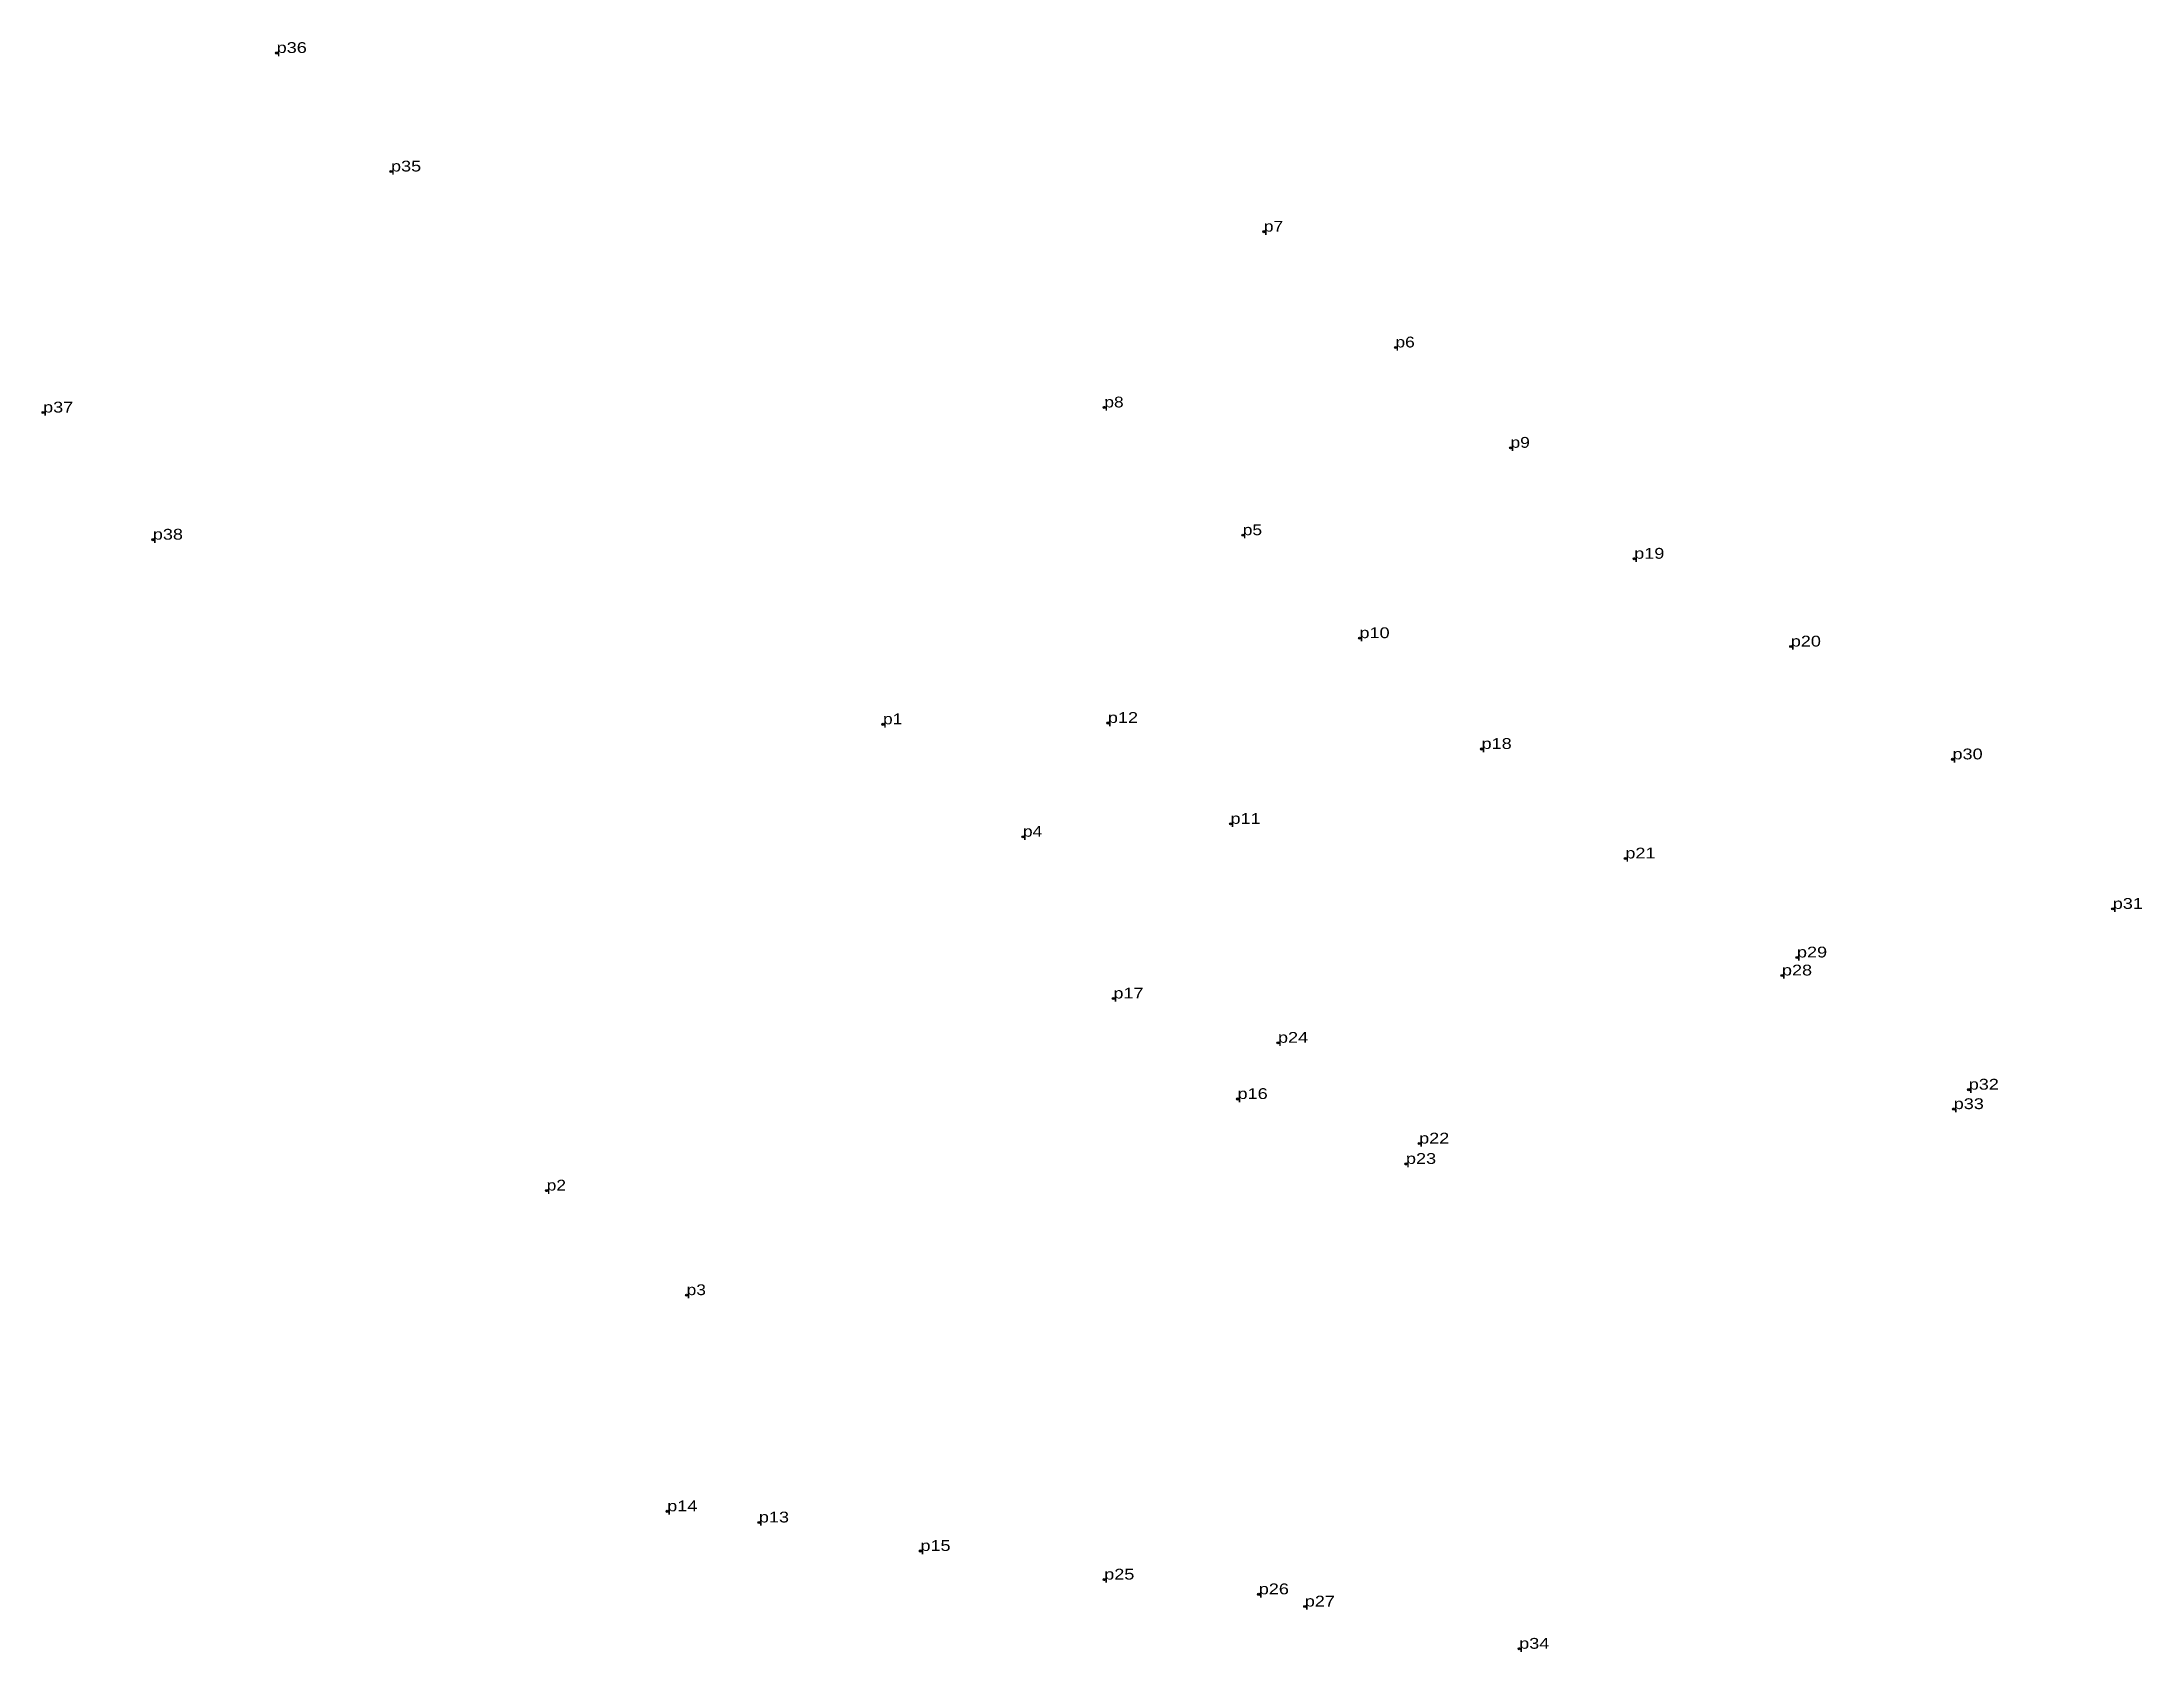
# Model space of a CAD drawing. Header units: metres. Extents: x 548831 to 552800, y 1839318 to 1842627.
# Drawn here: x 551072 to 551421.7, y 1842358.6 to 1842626.7 of the extents above; entities that cross this region are included whole.
import ezdxf

# ---------------------------------------------------------------- set-up
doc = ezdxf.new("R2010")
doc.units = ezdxf.units.M
doc.header["$LTSCALE"] = 0.72
doc.header["$PDMODE"] = 32
doc.header["$PDSIZE"] = 0.36
doc.layers.add('12', color=7, linetype='Continuous')
doc.layers.add('7', color=7, linetype='Continuous')

msp = doc.modelspace()

# ---------------------------------------------------------------- texts
at = {"layer": '12'}
for s, width, p in [('p36', 1.25, (551111.12, 1842624.86)), ('p36', 1.25, (551111.12, 1842624.86)), ('p36', 1.25, (551111.12, 1842624.86)), ('p36', 1.25, (551111.12, 1842624.86)), ('p35', 1.25, (551130.16, 1842605.12)), ('p35', 1.25, (551130.16, 1842605.12)), ('p35', 1.25, (551130.16, 1842605.12)), ('p35', 1.25, (551130.16, 1842605.12)), ('p7', 1.2, (551275.49, 1842595.1)), ('p7', 1.2, (551275.49, 1842595.1)), ('p7', 1.2, (551275.49, 1842595.1)), ('p7', 1.2, (551275.49, 1842595.1)), ('p6', 1.2, (551297.4, 1842575.82)), ('p6', 1.2, (551297.4, 1842575.82)), ('p6', 1.2, (551297.4, 1842575.82)), ('p6', 1.2, (551297.4, 1842575.82)), ('p8', 1.2, (551248.93, 1842565.83)), ('p8', 1.2, (551248.93, 1842565.83)), ('p8', 1.2, (551248.93, 1842565.83)), ('p8', 1.2, (551248.93, 1842565.83)), ('p37', 1.25, (551072.23, 1842564.98)), ('p37', 1.25, (551072.23, 1842564.98)), ('p37', 1.25, (551072.23, 1842564.98)), ('p37', 1.25, (551072.23, 1842564.98)), ('p9', 1.2, (551316.56, 1842559.11)), ('p9', 1.2, (551316.56, 1842559.11)), ('p9', 1.2, (551316.56, 1842559.11)), ('p9', 1.2, (551316.56, 1842559.11)), ('p5', 1.2, (551271.98, 1842544.55)), ('p5', 1.2, (551271.98, 1842544.55)), ('p5', 1.2, (551271.98, 1842544.55)), ('p5', 1.2, (551271.98, 1842544.55)), ('p38', 1.25, (551090.5, 1842543.81)), ('p38', 1.25, (551090.5, 1842543.81)), ('p38', 1.25, (551090.5, 1842543.81)), ('p38', 1.25, (551090.5, 1842543.81)), ('p19', 1.25, (551337.15, 1842540.63)), ('p19', 1.25, (551337.15, 1842540.63)), ('p19', 1.25, (551337.15, 1842540.63)), ('p19', 1.25, (551337.15, 1842540.63)), ('p10', 1.25, (551291.41, 1842527.41)), ('p10', 1.25, (551291.41, 1842527.41)), ('p10', 1.25, (551291.41, 1842527.41)), ('p10', 1.25, (551291.41, 1842527.41)), ('p20', 1.25, (551363.22, 1842526.01)), ('p20', 1.25, (551363.22, 1842526.01)), ('p20', 1.25, (551363.22, 1842526.01)), ('p20', 1.25, (551363.22, 1842526.01)), ('p1', 1.2, (551212.08, 1842513.06)), ('p1', 1.2, (551212.08, 1842513.06)), ('p1', 1.2, (551212.08, 1842513.06)), ('p1', 1.2, (551212.08, 1842513.06)), ('p12', 1.25, (551249.52, 1842513.29)), ('p12', 1.25, (551249.52, 1842513.29)), ('p12', 1.25, (551249.52, 1842513.29)), ('p12', 1.25, (551249.52, 1842513.29)), ('p18', 1.25, (551311.74, 1842508.96)), ('p18', 1.25, (551311.74, 1842508.96)), ('p18', 1.25, (551311.74, 1842508.96)), ('p18', 1.25, (551311.74, 1842508.96)), ('p30', 1.25, (551390.15, 1842507.22)), ('p30', 1.25, (551390.15, 1842507.22)), ('p30', 1.25, (551390.15, 1842507.22)), ('p30', 1.25, (551390.15, 1842507.22)), ('p11', 1.25, (551269.94, 1842496.48)), ('p11', 1.25, (551269.94, 1842496.48)), ('p11', 1.25, (551269.94, 1842496.48)), ('p11', 1.25, (551269.94, 1842496.48)), ('p4', 1.2, (551235.38, 1842494.34)), ('p4', 1.2, (551235.38, 1842494.34)), ('p4', 1.2, (551235.38, 1842494.34)), ('p4', 1.2, (551235.38, 1842494.34)), ('p21', 1.25, (551335.68, 1842490.72)), ('p21', 1.25, (551335.68, 1842490.72)), ('p21', 1.25, (551335.68, 1842490.72)), ('p21', 1.25, (551335.68, 1842490.72)), ('p31', 1.25, (551416.83, 1842482.32)), ('p31', 1.25, (551416.83, 1842482.32)), ('p31', 1.25, (551416.83, 1842482.32)), ('p31', 1.25, (551416.83, 1842482.32)), ('p29', 1.25, (551364.25, 1842474.23)), ('p29', 1.25, (551364.25, 1842474.23)), ('p29', 1.25, (551364.25, 1842474.23)), ('p29', 1.25, (551364.25, 1842474.23)), ('p28', 1.25, (551361.75, 1842471.23)), ('p28', 1.25, (551361.75, 1842471.23)), ('p28', 1.25, (551361.75, 1842471.23)), ('p28', 1.25, (551361.75, 1842471.23)), ('p17', 1.25, (551250.44, 1842467.4)), ('p17', 1.25, (551250.44, 1842467.4)), ('p17', 1.25, (551250.44, 1842467.4)), ('p17', 1.25, (551250.44, 1842467.4)), ('p24', 1.25, (551277.84, 1842460.02)), ('p24', 1.25, (551277.84, 1842460.02)), ('p24', 1.25, (551277.84, 1842460.02)), ('p24', 1.25, (551277.84, 1842460.02)), ('p16', 1.25, (551271.11, 1842450.66)), ('p16', 1.25, (551271.11, 1842450.66)), ('p16', 1.25, (551271.11, 1842450.66)), ('p16', 1.25, (551271.11, 1842450.66)), ('p32', 1.25, (551392.85, 1842452.22)), ('p32', 1.25, (551392.85, 1842452.22)), ('p32', 1.25, (551392.85, 1842452.22)), ('p32', 1.25, (551392.85, 1842452.22)), ('p33', 1.25, (551390.35, 1842448.98)), ('p33', 1.25, (551390.35, 1842448.98)), ('p33', 1.25, (551390.35, 1842448.98)), ('p33', 1.25, (551390.35, 1842448.98)), ('p22', 1.25, (551301.34, 1842443.24)), ('p22', 1.25, (551301.34, 1842443.24)), ('p22', 1.25, (551301.34, 1842443.24)), ('p22', 1.25, (551301.34, 1842443.24)), ('p23', 1.25, (551299.15, 1842439.85)), ('p23', 1.25, (551299.15, 1842439.85)), ('p23', 1.25, (551299.15, 1842439.85)), ('p23', 1.25, (551299.15, 1842439.85)), ('p2', 1.2, (551156.08, 1842435.41)), ('p2', 1.2, (551156.08, 1842435.41)), ('p2', 1.2, (551156.08, 1842435.41)), ('p2', 1.2, (551156.08, 1842435.41)), ('p3', 1.2, (551179.38, 1842418)), ('p3', 1.2, (551179.38, 1842418)), ('p3', 1.2, (551179.38, 1842418)), ('p3', 1.2, (551179.38, 1842418)), ('p14', 1.25, (551176.15, 1842382)), ('p14', 1.25, (551176.15, 1842382)), ('p14', 1.25, (551176.15, 1842382)), ('p14', 1.25, (551176.15, 1842382)), ('p13', 1.25, (551191.41, 1842380.14)), ('p13', 1.25, (551191.41, 1842380.14)), ('p13', 1.25, (551191.41, 1842380.14)), ('p13', 1.25, (551191.41, 1842380.14)), ('p15', 1.25, (551218.31, 1842375.4)), ('p15', 1.25, (551218.31, 1842375.4)), ('p15', 1.25, (551218.31, 1842375.4)), ('p15', 1.25, (551218.31, 1842375.4)), ('p25', 1.25, (551248.91, 1842370.63)), ('p25', 1.25, (551248.91, 1842370.63)), ('p25', 1.25, (551248.91, 1842370.63)), ('p25', 1.25, (551248.91, 1842370.63)), ('p26', 1.25, (551274.64, 1842368.18)), ('p26', 1.25, (551274.64, 1842368.18)), ('p26', 1.25, (551274.64, 1842368.18)), ('p26', 1.25, (551274.64, 1842368.18)), ('p27', 1.25, (551282.3, 1842366.14)), ('p27', 1.25, (551282.3, 1842366.14)), ('p27', 1.25, (551282.3, 1842366.14)), ('p27', 1.25, (551282.3, 1842366.14)), ('p34', 1.25, (551318, 1842359.11)), ('p34', 1.25, (551318, 1842359.11)), ('p34', 1.25, (551318, 1842359.11)), ('p34', 1.25, (551318, 1842359.11))]:
    msp.add_text(s, height=1.8, dxfattribs=dict(at, width=width)).set_placement(p)

# ---------------------------------------------------------------- linework, layer by layer
at = {"layer": '7'}
for p in [(551111.13, 1842624.86), (551130.16, 1842605.12), (551275.49, 1842595.1), (551297.4, 1842575.81), (551072.23, 1842564.98), (551248.93, 1842565.83), (551316.56, 1842559.11), (551090.5, 1842543.81), (551271.98, 1842544.55), (551337.15, 1842540.63), (551291.41, 1842527.41), (551363.22, 1842526.01), (551212.08, 1842513.06), (551249.53, 1842513.29), (551311.74, 1842508.95), (551390.15, 1842507.22), (551235.38, 1842494.33), (551269.94, 1842496.48), (551335.68, 1842490.72), (551416.83, 1842482.32), (551364.25, 1842474.23), (551361.75, 1842471.23), (551250.44, 1842467.4), (551277.84, 1842460.02), (551392.85, 1842452.21), (551271.11, 1842450.66), (551390.35, 1842448.98), (551301.34, 1842443.24), (551299.15, 1842439.85), (551156.08, 1842435.41), (551179.37, 1842418), (551176.15, 1842382), (551191.41, 1842380.14), (551218.31, 1842375.4), (551248.91, 1842370.63), (551274.64, 1842368.18), (551282.3, 1842366.14), (551318, 1842359.11)]:
    msp.add_point(p, dxfattribs=at)

msp.set_redraw_order([(e.dxf.handle, doc.entitydb.next_handle()) for e in msp.query("TEXT MTEXT ATTDEF DIMENSION ARC_DIMENSION")])  # texts and dimensions are drawn at this point

doc.saveas('drawing.dxf')
